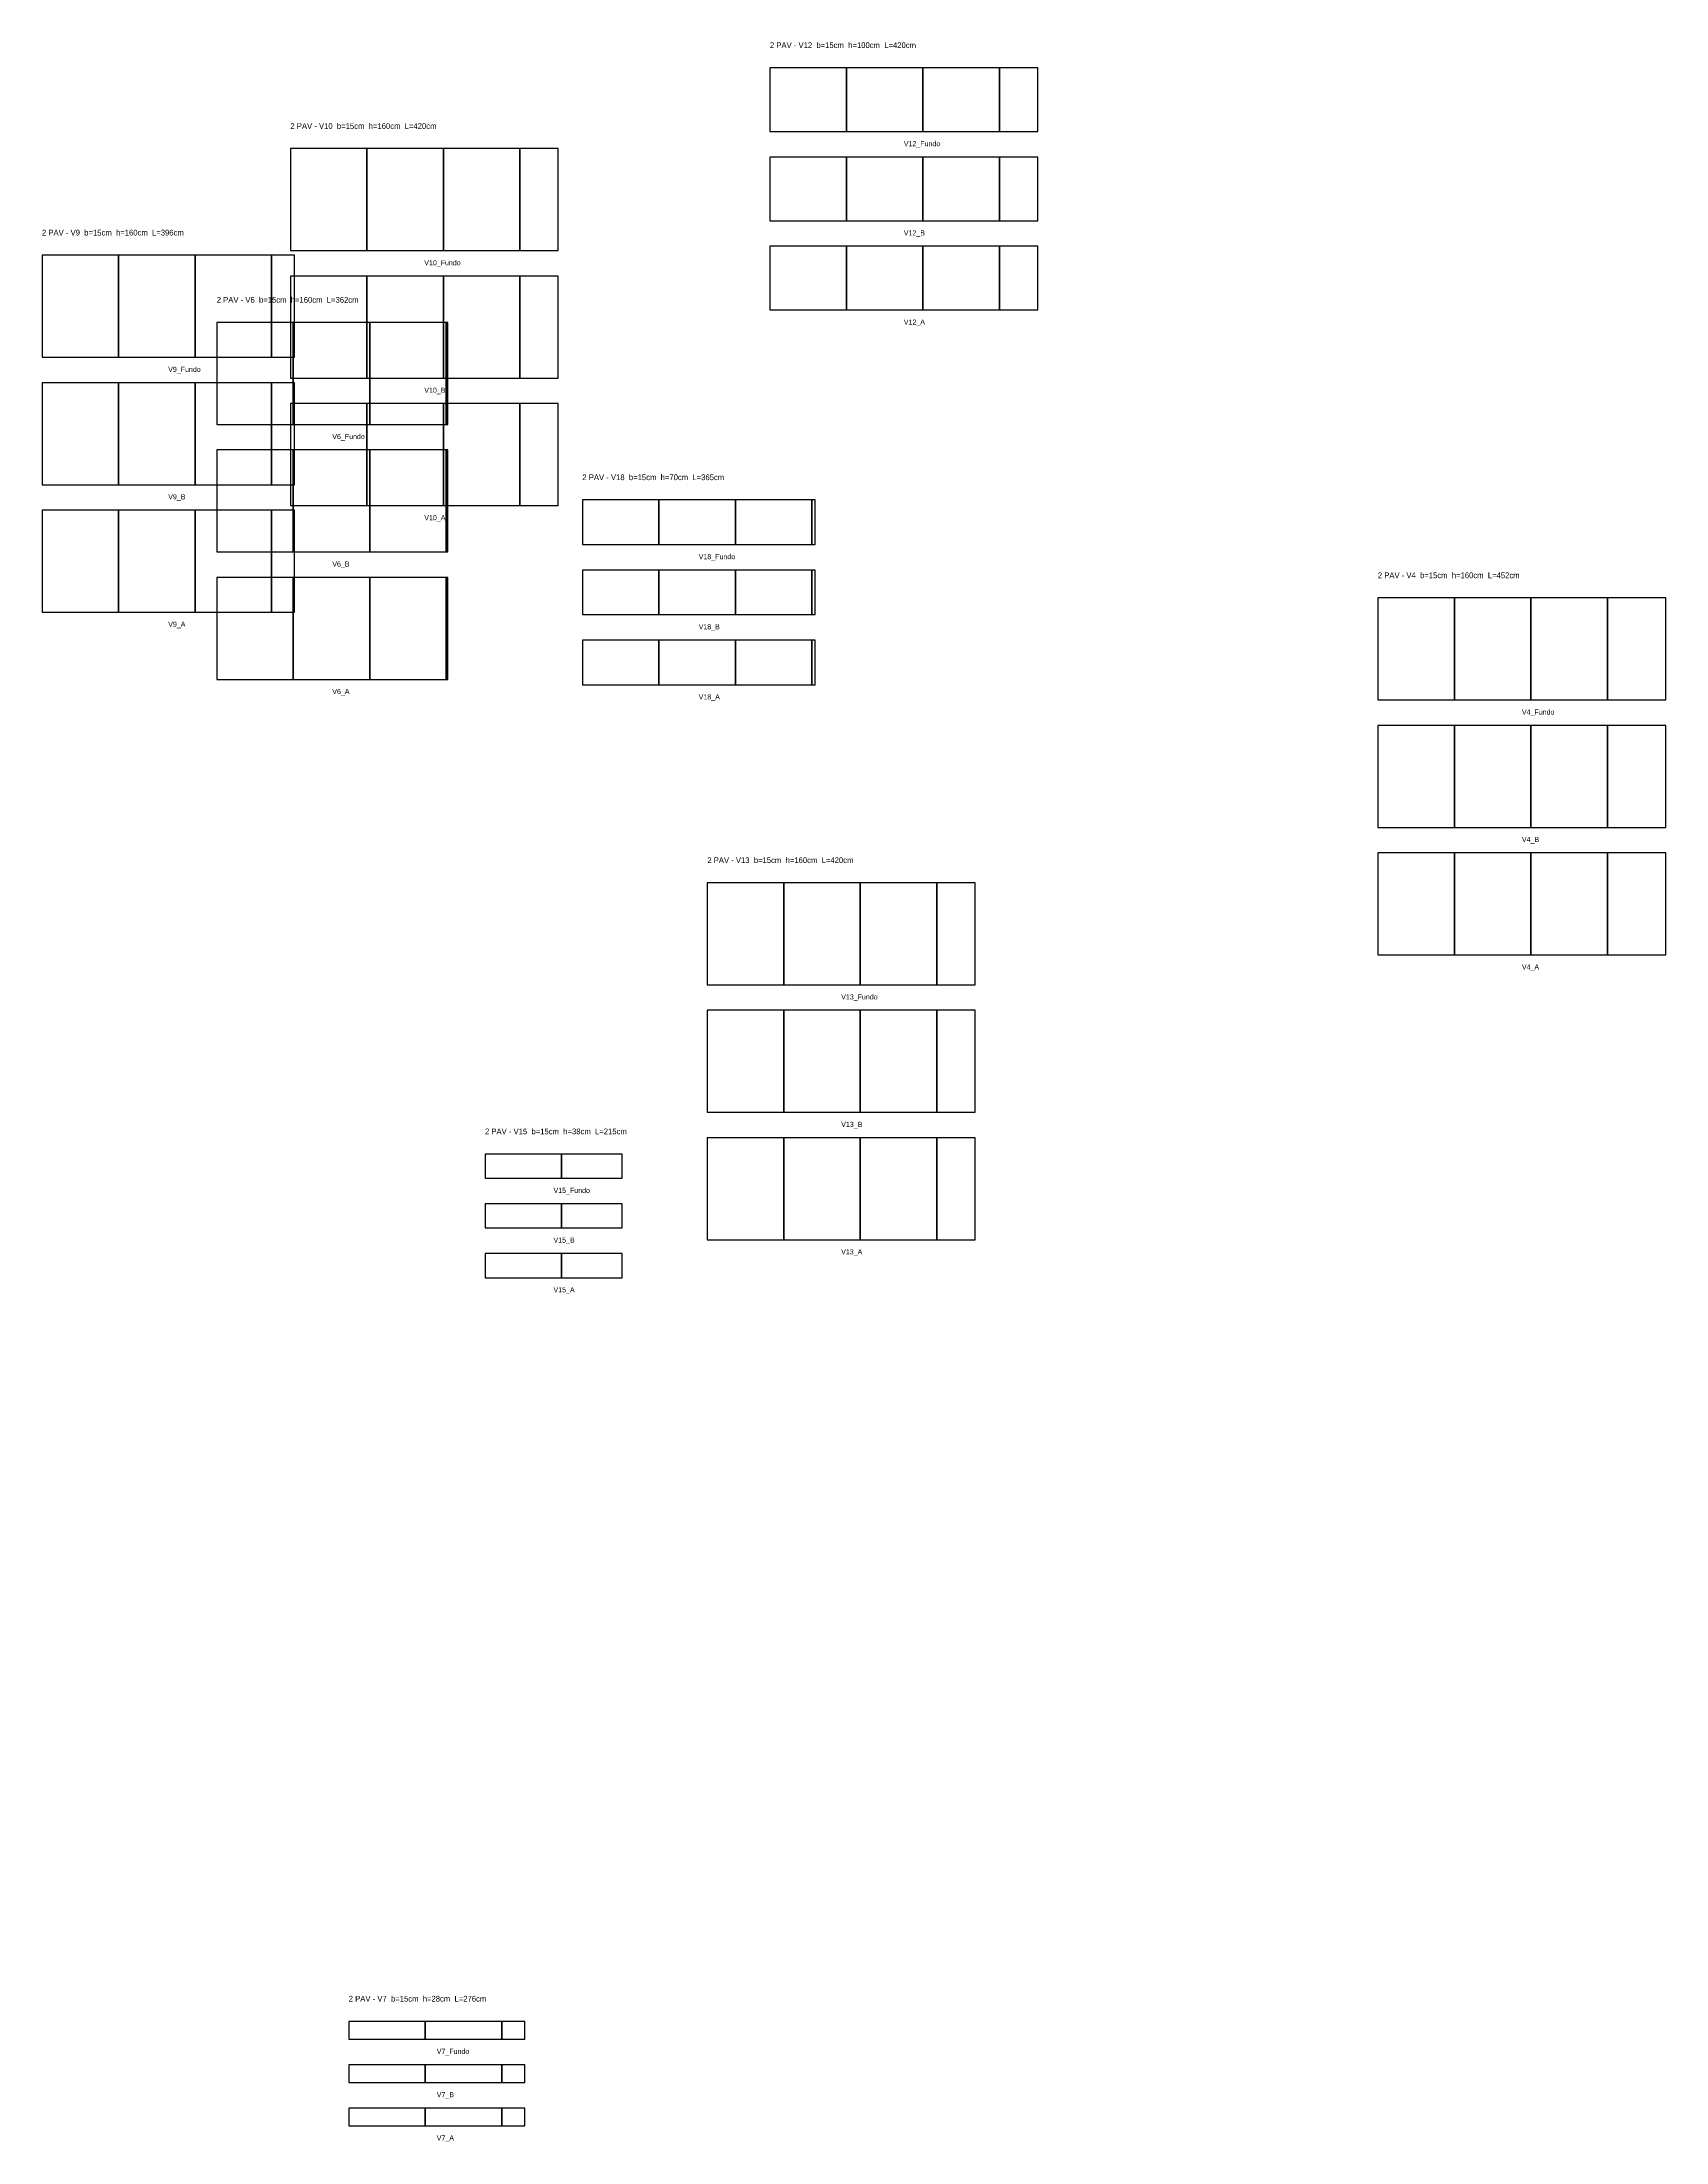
# Model space of a CAD drawing. Header units: metres. Extents: x 129372 to 135081, y 23296 to 32081.
# Drawn here: x 130948 to 133496, y 23296 to 26591 of the extents above; entities that cross this region are included whole.
import ezdxf

# ---------------------------------------------------------------- set-up
doc = ezdxf.new("R2010")
doc.units = ezdxf.units.M

msp = doc.modelspace()

# ---------------------------------------------------------------- linework, layer by layer
at = {"layer": 'Paineis'}
for points in [[(132090.18, 26450.11), (132210.18, 26450.11), (132210.18, 26550.11), (132090.18, 26550.11)], [(132210.18, 26450.11), (132330.18, 26450.11), (132330.18, 26550.11), (132210.18, 26550.11)], [(132330.18, 26450.11), (132450.18, 26450.11), (132450.18, 26550.11), (132330.18, 26550.11)], [(132450.18, 26450.11), (132510.18, 26450.11), (132510.18, 26550.11), (132450.18, 26550.11)], [(131337.97, 26263.23), (131457.97, 26263.23), (131457.97, 26423.23), (131337.97, 26423.23)], [(131457.97, 26263.23), (131577.97, 26263.23), (131577.97, 26423.23), (131457.97, 26423.23)], [(131577.97, 26263.23), (131697.97, 26263.23), (131697.97, 26423.23), (131577.97, 26423.23)], [(131697.97, 26263.23), (131757.97, 26263.23), (131757.97, 26423.23), (131697.97, 26423.23)], [(132090.18, 26310.11), (132210.18, 26310.11), (132210.18, 26410.11), (132090.18, 26410.11)], [(132210.18, 26310.11), (132330.18, 26310.11), (132330.18, 26410.11), (132210.18, 26410.11)], [(132330.18, 26310.11), (132450.18, 26310.11), (132450.18, 26410.11), (132330.18, 26410.11)], [(132450.18, 26310.11), (132510.18, 26310.11), (132510.18, 26410.11), (132450.18, 26410.11)], [(132090.18, 26170.11), (132210.18, 26170.11), (132210.18, 26270.11), (132090.18, 26270.11)], [(132210.18, 26170.11), (132330.18, 26170.11), (132330.18, 26270.11), (132210.18, 26270.11)], [(132330.18, 26170.11), (132450.18, 26170.11), (132450.18, 26270.11), (132330.18, 26270.11)], [(132450.18, 26170.11), (132510.18, 26170.11), (132510.18, 26270.11), (132450.18, 26270.11)], [(130948.32, 26095.97), (131068.32, 26095.97), (131068.32, 26255.97), (130948.32, 26255.97)], [(131068.32, 26095.97), (131188.32, 26095.97), (131188.32, 26255.97), (131068.32, 26255.97)], [(131188.32, 26095.97), (131308.32, 26095.97), (131308.32, 26255.97), (131188.32, 26255.97)], [(131308.32, 26095.97), (131344.32, 26095.97), (131344.32, 26255.97), (131308.32, 26255.97)], [(131337.97, 26063.23), (131457.97, 26063.23), (131457.97, 26223.23), (131337.97, 26223.23)], [(131457.97, 26063.23), (131577.97, 26063.23), (131577.97, 26223.23), (131457.97, 26223.23)], [(131577.97, 26063.23), (131697.97, 26063.23), (131697.97, 26223.23), (131577.97, 26223.23)], [(131697.97, 26063.23), (131757.97, 26063.23), (131757.97, 26223.23), (131697.97, 26223.23)], [(131222.43, 25990.54), (131342.43, 25990.54), (131342.43, 26150.54), (131222.43, 26150.54)], [(131342.43, 25990.54), (131462.43, 25990.54), (131462.43, 26150.54), (131342.43, 26150.54)], [(131462.43, 25990.54), (131582.43, 25990.54), (131582.43, 26150.54), (131462.43, 26150.54)], [(131582.43, 25990.54), (131584.93, 25990.54), (131584.93, 26150.54), (131582.43, 26150.54)], [(130948.32, 25895.97), (131068.32, 25895.97), (131068.32, 26055.97), (130948.32, 26055.97)], [(131068.32, 25895.97), (131188.32, 25895.97), (131188.32, 26055.97), (131068.32, 26055.97)], [(131188.32, 25895.97), (131308.32, 25895.97), (131308.32, 26055.97), (131188.32, 26055.97)], [(131308.32, 25895.97), (131344.32, 25895.97), (131344.32, 26055.97), (131308.32, 26055.97)], [(131337.97, 25863.23), (131457.97, 25863.23), (131457.97, 26023.23), (131337.97, 26023.23)], [(131457.97, 25863.23), (131577.97, 25863.23), (131577.97, 26023.23), (131457.97, 26023.23)], [(131577.97, 25863.23), (131697.97, 25863.23), (131697.97, 26023.23), (131577.97, 26023.23)], [(131697.97, 25863.23), (131757.97, 25863.23), (131757.97, 26023.23), (131697.97, 26023.23)], [(131222.43, 25790.54), (131342.43, 25790.54), (131342.43, 25950.54), (131222.43, 25950.54)], [(131342.43, 25790.54), (131462.43, 25790.54), (131462.43, 25950.54), (131342.43, 25950.54)], [(131462.43, 25790.54), (131582.43, 25790.54), (131582.43, 25950.54), (131462.43, 25950.54)], [(131582.43, 25790.54), (131584.93, 25790.54), (131584.93, 25950.54), (131582.43, 25950.54)], [(131795.96, 25802.11), (131915.96, 25802.11), (131915.96, 25872.11), (131795.96, 25872.11)], [(131915.96, 25802.11), (132035.96, 25802.11), (132035.96, 25872.11), (131915.96, 25872.11)], [(132035.96, 25802.11), (132155.96, 25802.11), (132155.96, 25872.11), (132035.96, 25872.11)], [(132155.96, 25802.11), (132160.96, 25802.11), (132160.96, 25872.11), (132155.96, 25872.11)], [(130948.32, 25695.97), (131068.32, 25695.97), (131068.32, 25855.97), (130948.32, 25855.97)], [(131068.32, 25695.97), (131188.32, 25695.97), (131188.32, 25855.97), (131068.32, 25855.97)], [(131188.32, 25695.97), (131308.32, 25695.97), (131308.32, 25855.97), (131188.32, 25855.97)], [(131308.32, 25695.97), (131344.32, 25695.97), (131344.32, 25855.97), (131308.32, 25855.97)], [(131222.43, 25590.54), (131342.43, 25590.54), (131342.43, 25750.54), (131222.43, 25750.54)], [(131342.43, 25590.54), (131462.43, 25590.54), (131462.43, 25750.54), (131342.43, 25750.54)], [(131462.43, 25590.54), (131582.43, 25590.54), (131582.43, 25750.54), (131462.43, 25750.54)], [(131582.43, 25590.54), (131584.93, 25590.54), (131584.93, 25750.54), (131582.43, 25750.54)], [(131795.96, 25692.11), (131915.96, 25692.11), (131915.96, 25762.11), (131795.96, 25762.11)], [(131915.96, 25692.11), (132035.96, 25692.11), (132035.96, 25762.11), (131915.96, 25762.11)], [(132035.96, 25692.11), (132155.96, 25692.11), (132155.96, 25762.11), (132035.96, 25762.11)], [(132155.96, 25692.11), (132160.96, 25692.11), (132160.96, 25762.11), (132155.96, 25762.11)], [(133043.75, 25558.3), (133163.75, 25558.3), (133163.75, 25718.3), (133043.75, 25718.3)], [(133163.75, 25558.3), (133283.75, 25558.3), (133283.75, 25718.3), (133163.75, 25718.3)], [(133283.75, 25558.3), (133403.75, 25558.3), (133403.75, 25718.3), (133283.75, 25718.3)], [(133403.75, 25558.3), (133495.75, 25558.3), (133495.75, 25718.3), (133403.75, 25718.3)], [(131795.96, 25582.11), (131915.96, 25582.11), (131915.96, 25652.11), (131795.96, 25652.11)], [(131915.96, 25582.11), (132035.96, 25582.11), (132035.96, 25652.11), (131915.96, 25652.11)], [(132035.96, 25582.11), (132155.96, 25582.11), (132155.96, 25652.11), (132035.96, 25652.11)], [(132155.96, 25582.11), (132160.96, 25582.11), (132160.96, 25652.11), (132155.96, 25652.11)], [(133043.75, 25358.3), (133163.75, 25358.3), (133163.75, 25518.3), (133043.75, 25518.3)], [(133163.75, 25358.3), (133283.75, 25358.3), (133283.75, 25518.3), (133163.75, 25518.3)], [(133283.75, 25358.3), (133403.75, 25358.3), (133403.75, 25518.3), (133283.75, 25518.3)], [(133403.75, 25358.3), (133495.75, 25358.3), (133495.75, 25518.3), (133403.75, 25518.3)], [(133043.75, 25158.3), (133163.75, 25158.3), (133163.75, 25318.3), (133043.75, 25318.3)], [(133163.75, 25158.3), (133283.75, 25158.3), (133283.75, 25318.3), (133163.75, 25318.3)], [(133283.75, 25158.3), (133403.75, 25158.3), (133403.75, 25318.3), (133283.75, 25318.3)], [(133403.75, 25158.3), (133495.75, 25158.3), (133495.75, 25318.3), (133403.75, 25318.3)], [(131991.96, 25111.35), (132111.96, 25111.35), (132111.96, 25271.35), (131991.96, 25271.35)], [(132111.96, 25111.35), (132231.96, 25111.35), (132231.96, 25271.35), (132111.96, 25271.35)], [(132231.96, 25111.35), (132351.96, 25111.35), (132351.96, 25271.35), (132231.96, 25271.35)], [(132351.96, 25111.35), (132411.96, 25111.35), (132411.96, 25271.35), (132351.96, 25271.35)], [(131991.96, 24911.35), (132111.96, 24911.35), (132111.96, 25071.35), (131991.96, 25071.35)], [(132111.96, 24911.35), (132231.96, 24911.35), (132231.96, 25071.35), (132111.96, 25071.35)], [(132231.96, 24911.35), (132351.96, 24911.35), (132351.96, 25071.35), (132231.96, 25071.35)], [(132351.96, 24911.35), (132411.96, 24911.35), (132411.96, 25071.35), (132351.96, 25071.35)], [(131643.21, 24807.74), (131763.21, 24807.74), (131763.21, 24845.74), (131643.21, 24845.74)], [(131763.21, 24807.74), (131858.21, 24807.74), (131858.21, 24845.74), (131763.21, 24845.74)], [(131991.96, 24711.35), (132111.96, 24711.35), (132111.96, 24871.35), (131991.96, 24871.35)], [(132111.96, 24711.35), (132231.96, 24711.35), (132231.96, 24871.35), (132111.96, 24871.35)], [(132231.96, 24711.35), (132351.96, 24711.35), (132351.96, 24871.35), (132231.96, 24871.35)], [(132351.96, 24711.35), (132411.96, 24711.35), (132411.96, 24871.35), (132351.96, 24871.35)], [(131643.21, 24729.74), (131763.21, 24729.74), (131763.21, 24767.74), (131643.21, 24767.74)], [(131763.21, 24729.74), (131858.21, 24729.74), (131858.21, 24767.74), (131763.21, 24767.74)], [(131643.21, 24651.74), (131763.21, 24651.74), (131763.21, 24689.74), (131643.21, 24689.74)], [(131763.21, 24651.74), (131858.21, 24651.74), (131858.21, 24689.74), (131763.21, 24689.74)], [(131429.51, 23456.92), (131549.51, 23456.92), (131549.51, 23484.92), (131429.51, 23484.92)], [(131549.51, 23456.92), (131669.51, 23456.92), (131669.51, 23484.92), (131549.51, 23484.92)], [(131669.51, 23456.92), (131705.61, 23456.92), (131705.61, 23484.92), (131669.51, 23484.92)], [(131429.51, 23388.92), (131549.51, 23388.92), (131549.51, 23416.92), (131429.51, 23416.92)], [(131549.51, 23388.92), (131669.51, 23388.92), (131669.51, 23416.92), (131549.51, 23416.92)], [(131669.51, 23388.92), (131705.61, 23388.92), (131705.61, 23416.92), (131669.51, 23416.92)], [(131429.51, 23320.92), (131549.51, 23320.92), (131549.51, 23348.92), (131429.51, 23348.92)], [(131549.51, 23320.92), (131669.51, 23320.92), (131669.51, 23348.92), (131549.51, 23348.92)], [(131669.51, 23320.92), (131705.61, 23320.92), (131705.61, 23348.92), (131669.51, 23348.92)]]:
    msp.add_lwpolyline(points, close=True, dxfattribs=at)

# ---------------------------------------------------------------- texts
at = {"layer": 'NOMENCLATURA', "char_height": 9, "attachment_point": 1}
for s, insert in [('2 PAV - V12  b=15cm  h=100cm  L=420cm', (132090.18, 26590.11)), ('2 PAV - V10  b=15cm  h=160cm  L=420cm', (131337.97, 26463.23)), ('2 PAV - V9  b=15cm  h=160cm  L=396cm', (130948.32, 26295.97)), ('2 PAV - V6  b=15cm  h=160cm  L=362cm', (131222.43, 26190.54)), ('2 PAV - V18  b=15cm  h=70cm  L=365cm', (131795.96, 25912.11)), ('2 PAV - V4  b=15cm  h=160cm  L=452cm', (133043.75, 25758.3)), ('2 PAV - V13  b=15cm  h=160cm  L=420cm', (131991.96, 25311.35)), ('2 PAV - V15  b=15cm  h=38cm  L=215cm', (131643.21, 24885.74)), ('2 PAV - V7  b=15cm  h=28cm  L=276cm', (131429.51, 23524.92))]:
    msp.add_mtext(s, dxfattribs=dict(at, insert=insert))
at = {"layer": 'Texto Secao', "char_height": 8, "attachment_point": 1}
for s, insert in [('V12_Fundo', (132300.18, 26435.11)), ('V12_B', (132300.18, 26295.11)), ('V10_Fundo', (131547.97, 26248.23)), ('V12_A', (132300.18, 26155.11)), ('V9_Fundo', (131146.32, 26080.97)), ('V10_B', (131547.97, 26048.23)), ('V6_Fundo', (131403.68, 25975.54)), ('V9_B', (131146.32, 25880.97)), ('V10_A', (131547.97, 25848.23)), ('V6_B', (131403.68, 25775.54)), ('V18_Fundo', (131978.46, 25787.11)), ('V9_A', (131146.32, 25680.97)), ('V18_B', (131978.46, 25677.11)), ('V6_A', (131403.68, 25575.54)), ('V18_A', (131978.46, 25567.11)), ('V4_Fundo', (133269.75, 25543.3)), ('V4_B', (133269.75, 25343.3)), ('V4_A', (133269.75, 25143.3)), ('V13_Fundo', (132201.96, 25096.35)), ('V13_B', (132201.96, 24896.35)), ('V15_Fundo', (131750.71, 24792.74)), ('V15_B', (131750.71, 24714.74)), ('V13_A', (132201.96, 24696.35)), ('V15_A', (131750.71, 24636.74)), ('V7_Fundo', (131567.56, 23441.92)), ('V7_B', (131567.56, 23373.92)), ('V7_A', (131567.56, 23305.92))]:
    msp.add_mtext(s, dxfattribs=dict(at, insert=insert))

doc.saveas('drawing.dxf')
